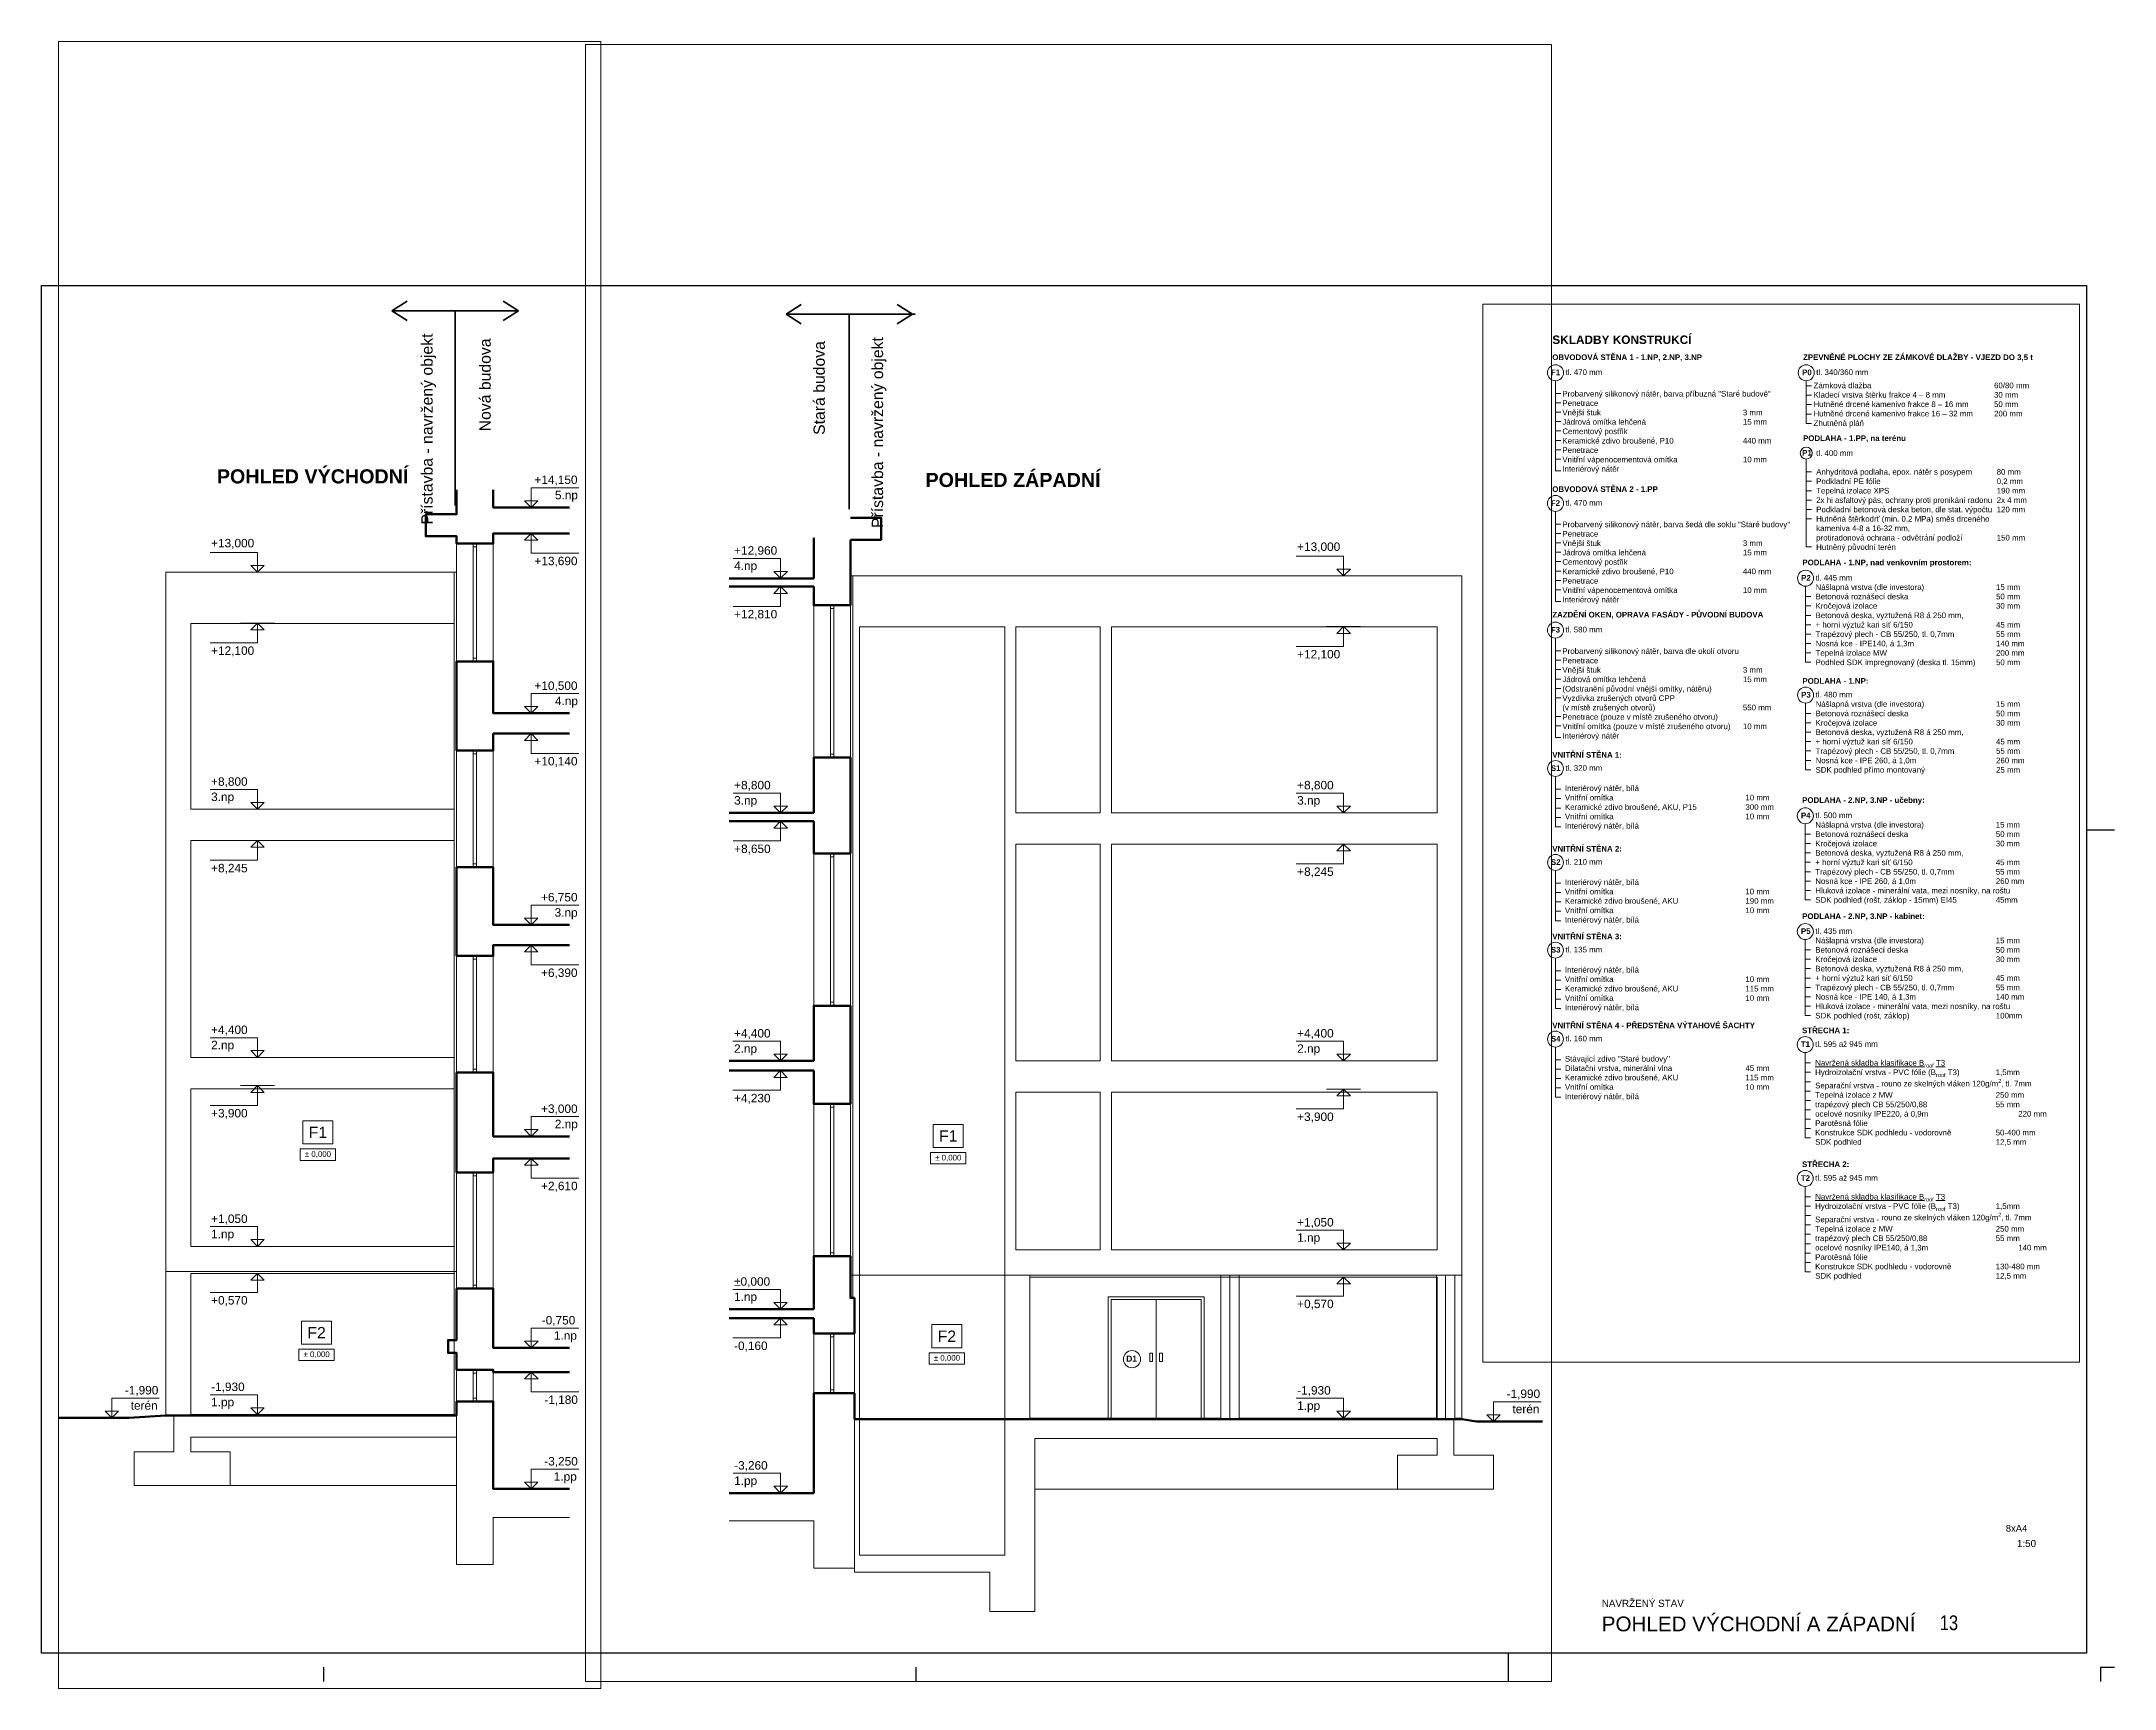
# Paper-space layout '13_pohled_VZ' of a CAD drawing. Header units: millimetres. Extents: x 2 to 737, y -11 to 573.
# The model-space entities are those that its viewports show. They can reach past a viewport. Long polylines and large blocks are cut down to what shows.
import ezdxf

# ---------------------------------------------------------------- set-up
doc = ezdxf.new("R2010")
doc.units = ezdxf.units.MM
doc.header["$LTSCALE"] = 400
for name, pattern in [('DASHDOT', [1, 0.5, -0.25, 0, -0.25]), ('DASHED', [0.75, 0.5, -0.25]), ('ČÁRKOVANÁ', [0.75, 0.5, -0.25])]:
    doc.linetypes.add(name, pattern=pattern)
for name, color, linetype, lineweight in [('_Razitko', 7, 'Continuous', 9), ('RG_koty_hloubkové', 5, 'Continuous', 9), ('RG_Koty_vyskove', 7, 'Continuous', 5), ('RG_okna', 3, 'Continuous', 9), ('RG_pohled', 200, 'Continuous', 9), ('RG_popis okna', 131, 'Continuous', 9), ('RG_popisy', 11, 'Continuous', 9), ('RG_rozhraní mater', 51, 'Continuous', 9), ('RG_skladby konstrukcí', 5, 'Continuous', 9), ('RG_velmi tlustá', 5, 'Continuous', 70), ('RG_zdivo stavajici', 30, 'Continuous', 50), ('RG_čerch 1', 6, 'DASHDOT', 9), ('RG_čárkovaně', 40, 'DASHED', 9)]:
    doc.layers.add(name, color=color, linetype=linetype, lineweight=lineweight)
doc.layers.add('RG_Rámeček', color=5, linetype='Continuous')
doc.styles.add('ARIAL', font='Arial.ttf')
doc.styles.add('Arial 100', font='Arial.ttf', dxfattribs={"height": 100})
doc.styles.add('Arial 200', font='Arial.ttf', dxfattribs={"height": 200})
doc.styles.add('Arial 250', font='Arial Bold.ttf', dxfattribs={"height": 250})
doc.styles.add('Arial 350', font='Arial Bold.ttf', dxfattribs={"height": 350})

psp = doc.layouts.new('13_pohled_VZ')

# ---------------------------------------------------------------- texts
at = {"lineweight": 50, "ltscale": 600, "style": 'ARIAL', "width": 0.8}
psp.add_text('13', height=5.231, dxfattribs=at).set_placement((675.26, 9.45))
at = {"layer": '_Razitko', "lineweight": 50, "ltscale": 300, "style": 'ARIAL'}
psp.add_text('1:50', height=2.5, dxfattribs=at).set_placement((702.62, 38.93, 29.49))
at = {"layer": '_Razitko', "lineweight": 50, "ltscale": 600, "style": 'ARIAL'}
for s, height, p in [('NAVRŽENÝ STAV', 2.5, (555.42, 17.69, 29.49)), ('POHLED VÝCHODNÍ A ZÁPADNÍ', 5.2313, (555.42, 9.03, 29.49))]:
    psp.add_text(s, height=height, dxfattribs=at).set_placement(p)

msp = doc.modelspace()

# ---------------------------------------------------------------- texts
at = {"layer": 'RG_koty_hloubkové', "char_height": 100, "width": 625, "attachment_point": 5, "style": 'Arial 200'}
for insert in [(224752.9, -695765.7), (253431.7, -695765.7), (224729.3, -699315.7), (253408.1, -699315.7)]:
    msp.add_mtext('%%P 0,000', dxfattribs=dict(at, insert=insert))
at = {"layer": 'RG_Koty_vyskove', "transparency": 33554687, "style": 'ARIAL'}
for s, p in [('+14,150', (257270.6, -683877.7)), ('5.np', (257633.4, -684148.1)), ('+12,960', (220957.8, -685067.7)), ('+13,000', (230938.4, -685000.6)), ('+13,000', (251538.9, -685000.6)), ('4.np', (220957.8, -685338.1)), ('+13,690', (257270.6, -685316.8)), ('+12,810', (220957.8, -686196.8)), ('+12,100', (230938.4, -686906.8)), ('+12,100', (251538.9, -686906.8)), ('+10,500', (257270.6, -687527.7)), ('4.np', (257633.4, -687798.1)), ('+10,140', (257270.6, -688866.8)), ('3.np', (220957.8, -689498.1)), ('+8,800', (220957.8, -689227.7)), ('3.np', (230938.4, -689498.1)), ('+8,800', (230938.4, -689227.7)), ('3.np', (251538.9, -689498.1)), ('+8,800', (251538.9, -689227.7)), ('+8,650', (220957.8, -690356.8)), ('+8,245', (230938.4, -690761.8)), ('+8,245', (251538.9, -690761.8)), ('+6,750', (257387.1, -691277.7)), ('3.np', (257627.3, -691548.1)), ('+6,390', (257387.1, -692616.8)), ('+4,400', (220956.2, -693627.7)), ('2.np', (220956.2, -693898.1)), ('+4,400', (230938.4, -693627.7)), ('2.np', (230938.4, -693898.1)), ('+4,400', (251538.9, -693627.7)), ('2.np', (251538.9, -693898.1)), ('+4,230', (220956.2, -694776.8)), ('+3,000', (257388.7, -695027.7)), ('+3,900', (230938.4, -695106.8)), ('+3,900', (251538.9, -695106.8)), ('2.np', (257631.5, -695298.1)), ('+2,610', (257388.7, -696396.8)), ('+1,050', (230938.4, -696977.7)), ('1.np', (230938.4, -697248.1)), ('+1,050', (251538.9, -696977.7)), ('1.np', (251538.9, -697248.1)), ('%%P0,000', (220956.2, -698027.7)), ('1.np', (220956.2, -698298.1)), ('+0,570', (230938.4, -698424.2)), ('+0,570', (251538.9, -698424.2)), ('-0,750', (257399.8, -698777.7)), ('1.np', (257614.8, -699048.1)), ('-0,160', (220956.2, -699166.8)), ('-1,930', (230938.4, -699957.7)), ('1.pp', (230938.4, -700228.1)), ('-1,990', (234650.9, -700018.2)), ('-1,990', (250009, -700018.2)), ('-1,930', (251538.9, -699957.7)), ('1.pp', (251538.9, -700228.1)), ('-1,180', (257446.3, -700186.8)), ('terén', (234755, -700288.6)), ('terén', (250113.1, -700288.6)), ('-3,260', (220957.8, -701287.7)), ('-3,250', (257444.7, -701277.7)), ('1.pp', (220957.8, -701558.1)), ('1.pp', (257613.3, -701548.1))]:
    msp.add_text(s, height=150, dxfattribs=at).set_placement(p)
at = {"layer": 'RG_popis okna', "insert": (228003, -699321), "char_height": 107.4, "width": 314.064, "attachment_point": 5, "style": 'Arial 250'}
msp.add_mtext('D1', dxfattribs=at)
at = {"layer": 'RG_popisy', "width": 5745.023, "attachment_point": 7, "style": 'Arial 350'}
for s, insert, char_height in [('SKLADBY KONSTRUKCÍ', (195612.1, -674701.6), 150), ('OBVODOVÁ STĚNA 1 - 1.NP, 2.NP, 3.NP ', (195612.1, -675007.6), 100), ('ZPEVNĚNÉ PLOCHY ZE ZÁMKOVÉ DLAŽBY - VJEZD DO 3,5 t', (200057, -675007.6), 100), ('\\pxt20;PODLAHA - 1.PP, na terénu', (200057, -676443.2), 100), ('OBVODOVÁ STĚNA 2 - 1.PP ', (195612.1, -677324.2), 100), ('PODLAHA - 1.NP, nad venkovním prostorem:', (200045.4, -678653), 100), ('ZAZDĚNÍ OKEN, OPRAVA FASÁDY - PŮVODNÍ BUDOVA ', (195612.1, -679571.2), 100), ('PODLAHA - 1.NP:', (200045.4, -680725.4), 100), ('\\pxt12;VNITŘNÍ STĚNA 1:', (195612.1, -682035.5), 100), ('PODLAHA - 2.NP, 3.NP - učebny:', (200041, -682865.4), 100), ('\\pxt12;VNITŘNÍ STĚNA 2:', (195612.1, -683700.3), 100), ('PODLAHA - 2.NP, 3.NP - kabinet:', (200041, -684916.7), 100), ('\\pxt12;VNITŘNÍ STĚNA 3:', (195612.1, -685255.2), 100), ('\\pxt12;VNITŘNÍ STĚNA 4 - PŘEDSTĚNA VÝTAHOVÉ ŠACHTY', (195612.1, -686832), 100), ('\\pxt20;STŘECHA 1:  ', (200039, -686920.2), 100), ('\\pxt20;STŘECHA 2:  ', (200039, -689293.4), 100)]:
    msp.add_mtext(s, dxfattribs=dict(at, insert=insert, char_height=char_height))
at = {"layer": 'RG_popisy', "char_height": 200, "rotation": 90, "style": 'Arial 250'}
for s, insert, attachment_point in [('\\pi-250;{\\fArial|b0|i0|c238|p34;Stará budova}', (222364.9, -682693.6), 1), ('\\pxi-1.25;{\\fArial|b0|i0|c238|p34;Přístavba - navržený objekt}', (223397.8, -684345.6), 1), ('\\pxi-1.25;{\\fArial|b0|i0|c238|p34;Přístavba - navržený objekt}', (255265.5, -684345.6), 1), ('\\pxi-1.25;{\\fArial|b0|i0|c238|p34;Nová budova}', (256497.9, -682693.6), 7)]:
    msp.add_mtext(s, dxfattribs=dict(at, insert=insert, attachment_point=attachment_point))
at = {"layer": 'RG_popisy', "char_height": 250, "width": 5354.618, "attachment_point": 7, "rotation": 0, "style": 'Arial 350'}
for s, insert in [('POHLED ZÁPADNÍ', (224349.5, -683870.8)), ('POHLED VÝCHODNÍ', (251640.2, -683870.8))]:
    msp.add_mtext(s, dxfattribs=dict(at, insert=insert))
at = {"layer": 'RG_skladby konstrukcí', "style": 'Arial 250'}
for s, p in [('F1', (195586.6, -675252.9)), ('P0', (200040.9, -675252.9)), ('P1', (200040.9, -676678.3)), ('F2', (195586.6, -677569.4)), ('P2', (200023.8, -678895.5)), ('F3', (195586.6, -679816.4)), ('P3', (200023.8, -680967.9)), ('S1', (195587.2, -682269.8)), ('P4', (200019.4, -683107.9)), ('S2', (195587.2, -683934.6)), ('P5', (200019.4, -685159.2)), ('S3', (195587.2, -685489.5)), ('S4', (195587.2, -687066.4)), ('T1', (200017.3, -687162.7)), ('T2', (200017.3, -689535.9))]:
    msp.add_text(s, height=100, dxfattribs=at).set_placement(p)
at = {"layer": 'RG_skladby konstrukcí'}
for s, insert, char_height, width, attachment_point, style in [('tl. 470 mm', (195845.6, -675149.8), 100, 2148.338, 1, 'Arial 100'), ('Zámková dlažba^I^I^I^I^I^I60/80 mm\\PKladecí vrstva štěrku frakce 4 – 8 mm^I^I^I30 mm\\PHutněné drcené kamenivo frakce 8 – 16 mm^I^I50 mm\\PHutněné drcené kamenivo frakce 16 – 32 mm^I200 mm\\PZhutněná pláň ', (200243.4, -675384.3), 100, 9873.045, 1, 'Arial 100'), ('tl. 340/360 mm', (200290.5, -675149.8), 100, 2148.338, 1, 'Arial 100'), ('Probarvený silikonový nátěr, barva příbuzná "Staré budově"^I^I\\PPenetrace\\PVnější štuk^I^I^I^I^I^I^I3 mm\\PJádrová omítka lehčená^I^I^I^I^I15 mm^I\\PCementový postřik^I^I^I\\PKeramické zdivo broušené, P10^I^I^I^I440 mm\\PPenetrace\\PVnitřní vápenocementová omítka^I^I^I10 mm\\PInteriérový nátěr\\P^I^I^I^I^I', (195790.5, -675531.2), 100, 4936.523, 1, 'Arial 100'), ('tl. 400 mm\\P\\PAnhydritová podlaha, epox. nátěr s posypem^I^I80 mm\\PPodkladní PE fólie^I^I^I^I^I^I0,2 mm\\PTepelná izolace XPS^I^I^I^I^I190 mm\\P{\\C1;2x hi asfaltový pás, ochrany proti pronikání radonu ^I2x 4 mm\\P}Podkladní betonová deska beton, dle stat. výpočtu{\\C1;^I120 mm}\\PHutněná štěrkodrť {\\C1;(min. 0,2 MPa)} směs drceného\\Pkameniva 4-8 a 16-32 mm,\\Pprotiradonová ochrana - odvětrání podloží^I^I150 mm\\PHutněný původní terén', (200290.1, -676583.6), 100, 9873.045, 1, 'Arial 100'), ('tl. 470 mm', (195845.6, -677466.3), 100, 2148.338, 1, 'Arial 100'), ('Probarvený silikonový nátěr, barva šedá dle soklu "Staré budovy"^I^I\\PPenetrace\\PVnější štuk^I^I^I^I^I^I^I3 mm\\PJádrová omítka lehčená^I^I^I^I^I15 mm^I\\PCementový postřik^I^I^I\\PKeramické zdivo broušené, P10^I^I^I^I440 mm\\PPenetrace\\PVnitřní vápenocementová omítka^I^I^I10 mm\\PInteriérový nátěr\\P^I^I^I^I^I', (195790.5, -677847.7), 100, 4936.523, 1, 'Arial 100'), ('tl. 445 mm\\PNášlapná vrstva (dle investora)^I^I^I^I15 mm\\PBetonová roznášecí deska^I^I^I^I50 mm^I\\PKročejová izolace^I^I^I^I^I^I30 mm\\PBetonová deska, vyztužená R8 á 250 mm,\\P+ horní výztuž kari síť 6/150^I^I^I^I45 mm^I\\PTrapézový plech - CB 55/250, tl. 0,7mm^I^I55 mm\\PNosná kce - IPE140, á 1,3m^I^I^I^I140 mm\\P{\\C1;Tepelná izolace MW ^I^I^I^I^I200 mm\\PPodhled SDK impregnovaný (deska tl. 15mm)^I50 mm}\\P^I\\P^I^I^I^I^I^I', (200278.5, -678793.4), 100, 9873.045, 1, 'Arial 100'), ('tl. 580 mm', (195845.6, -679713.3), 100, 2148.338, 1, 'Arial 100'), ('Probarvený silikonový nátěr, barva dle okolí otvoru^I^I\\PPenetrace\\PVnější štuk^I^I^I^I^I^I^I3 mm\\PJádrová omítka lehčená^I^I^I^I^I15 mm\\P(Odstranění původní vnější omítky, nátěru)^I^I\\PVyzdívka zrušených otvorů CPP\\P(v místě zrušených otvorů)^I^I^I^I550 mm\\PPenetrace (pouze v místě zrušeného otvoru)\\PVnitřní omítka (pouze v místě zrušeného otvoru)^I10 mm\\PInteriérový nátěr\\P^I^I^I^I^I', (195790.5, -680094.7), 100, 4936.523, 1, 'Arial 100'), ('tl. 480 mm\\PNášlapná vrstva (dle investora)^I^I^I^I15 mm\\PBetonová roznášecí deska^I^I^I^I50 mm^I\\PKročejová izolace^I^I^I^I^I^I30 mm\\PBetonová deska, vyztužená R8 á 250 mm,\\P+ horní výztuž kari síť 6/150^I^I^I^I45 mm^I\\PTrapézový plech - CB 55/250, tl. 0,7mm^I^I55 mm\\PNosná kce - IPE 260, á 1,0m^I^I^I^I260 mm\\PSDK podhled přímo montovaný^I^I^I^I25 mm\\P\\P^I\\P^I^I^I^I^I^I', (200278.5, -680865.8), 100, 9873.045, 1, 'Arial 100'), ('tl. 320 mm', (195845.6, -682166.7), 100, 2148.338, 1, 'Arial 100'), ('{\\fArial|b1|i0|c238|p34;\\P}Interiérový nátěr, bílá\\PVnitřní omítka^I^I^I^I^I^I10 mm\\PKeramické zdivo broušené, AKU, P15^I^I^I300 mm\\PVnitřní omítka^I^I^I^I^I^I10 mm\\PInteriérový nátěr, bílá', (195835.4, -682358.5), 100, 9873.045, 1, 'Arial 100'), ('tl. 500 mm\\PNášlapná vrstva (dle investora)^I^I^I^I15 mm\\PBetonová roznášecí deska^I^I^I^I50 mm^I\\PKročejová izolace^I^I^I^I^I^I30 mm\\PBetonová deska, vyztužená R8 á 250 mm,\\P+ horní výztuž kari síť 6/150^I^I^I^I45 mm^I\\PTrapézový plech - CB 55/250, tl. 0,7mm^I^I55 mm\\PNosná kce - IPE 260, á 1,0m^I^I^I^I260 mm\\P{\\C1;Hluková izolace - minerální vata, mezi nosníky, na roštu}\\PSDK podhled (rošt, záklop - 15mm) EI45^I^I45mm\\P^I\\P^I^I^I^I^I^I', (200274.1, -683005.8), 100, 9873.045, 1, 'Arial 100'), ('tl. 210 mm', (195845.6, -683831.6), 100, 2148.338, 1, 'Arial 100'), ('{\\fArial|b1|i0|c238|p34;\\P}Interiérový nátěr, bílá\\PVnitřní omítka^I^I^I^I^I^I10 mm\\PKeramické zdivo broušené, AKU^I^I^I190 mm\\PVnitřní omítka^I^I^I^I^I^I10 mm\\PInteriérový nátěr, bílá', (195835.4, -684023.4), 100, 9873.045, 1, 'Arial 100'), ('tl. 135 mm', (195845.6, -685386.5), 100, 2148.338, 1, 'Arial 100'), ('tl. 435 mm\\PNášlapná vrstva (dle investora)^I^I^I^I15 mm\\PBetonová roznášecí deska^I^I^I^I50 mm^I\\PKročejová izolace^I^I^I^I^I^I30 mm\\PBetonová deska, vyztužená R8 á 250 mm,\\P+ horní výztuž kari síť 6/150^I^I^I^I45 mm^I\\PTrapézový plech - CB 55/250, tl. 0,7mm^I^I55 mm\\PNosná kce - IPE 140, á 1,3m^I^I^I^I140 mm\\P{\\C1;Hluková izolace - minerální vata, mezi nosníky, na roštu}\\PSDK podhled (rošt, záklop)^I^I^I^I100mm\\P^I\\P^I^I^I^I^I^I', (200274.1, -685057.1), 100, 9873.045, 1, 'Arial 100'), ('{\\fArial|b1|i0|c238|p34;\\P}Interiérový nátěr, bílá\\PVnitřní omítka^I^I^I^I^I^I10 mm\\PKeramické zdivo broušené, AKU^I^I^I115 mm\\PVnitřní omítka^I^I^I^I^I^I10 mm\\PInteriérový nátěr, bílá', (195835.4, -685578.3), 100, 9873.045, 1, 'Arial 100'), ('tl. 160 mm', (195845.6, -686963.3), 100, 2148.338, 1, 'Arial 100'), ('tl. 595 až 945 mm\\P\\P{\\A1;\\LNavržená skladba klasifikace B\\H0.7x;\\S^ roof;\\H1.42857x; T3\\P\\lHydroizolační vrstva - PVC fólie (B\\H0.7x;\\S^ roof;\\H1.42857x; T3)^I^I1,5mm\\P}Separační vrstva - {\\A1;rouno ze skelných vláken 120g/m\\H0.7x;\\S2^ ;\\H1.42857x;, tl. 7mm}\\PTepelná izolace z MW^I^I^I^I^I250 mm\\Ptrapézový plech CB 55/250/0,88^I^I^I^I55 mm\\Pocelové nosníky IPE220, á 0,9m^I^I^I^I220 mm\\PParotěsná fólie\\PKonstrukce SDK podhledu - vodorovně^I^I50-400 mm\\PSDK podhled^I^I^I^I^I^I12,5 mm', (200272.1, -687060.6), 100, 9873.045, 1, 'Arial 100'), ('{\\fArial|b1|i0|c238|p34;\\P}Stávající zdivo "Staré budovy"\\PDilatační vrstva, minerální vlna^I^I^I^I45 mm\\PKeramické zdivo broušené, AKU^I^I^I115 mm\\PVnitřní omítka^I^I^I^I^I^I10 mm\\PInteriérový nátěr, bílá', (195835.4, -687155.1), 100, 9873.045, 1, 'Arial 100'), ('tl. 595 až 945 mm\\P\\P{\\A1;\\LNavržená skladba klasifikace B\\H0.7x;\\S^ roof;\\H1.42857x; T3\\P\\lHydroizolační vrstva - PVC fólie (B\\H0.7x;\\S^ roof;\\H1.42857x; T3)^I^I1,5mm\\P}Separační vrstva - {\\A1;rouno ze skelných vláken 120g/m\\H0.7x;\\S2^ ;\\H1.42857x;, tl. 7mm\\A0;\\P}Tepelná izolace z MW^I^I^I^I^I250 mm\\Ptrapézový plech CB 55/250/0,88^I^I^I^I55 mm\\Pocelové nosníky IPE140, á 1,3m^I^I^I^I140 mm\\PParotěsná fólie\\PKonstrukce SDK podhledu - vodorovně^I^I130-480 mm\\PSDK podhled^I^I^I^I^I^I12,5 mm', (200272.1, -689433.8), 100, 9873.045, 1, 'Arial 100'), ('F1', (224752.5, -695372.6), 200, 530, 5, 'Arial 200'), ('F1', (253431.3, -695372.6), 200, 530, 5, 'Arial 200'), ('F2', (224728.9, -698922.6), 200, 530, 5, 'Arial 200'), ('F2', (253407.7, -698922.6), 200, 530, 5, 'Arial 200')]:
    msp.add_mtext(s, dxfattribs=dict(at, insert=insert, char_height=char_height, width=width, attachment_point=attachment_point, style=style))

# ---------------------------------------------------------------- blocks, each defined once
blk = doc.blocks.new('*U532')
for points in [[(-5, 297), (0, 297)], [(0, 297), (5, 297)], [(-630, 0), (-630, -5)], [(-420, 0), (-420, -5)], [(-210, 5), (-210, 0)], [(-210, 0), (-210, -5)], [(0, 0), (0, -5)], [(0, 0), (5, 0)]]:
    blk.add_lwpolyline(points)
at = {"layer": 'RG_Rámeček'}
blk.add_lwpolyline([(-5, 5), (-730, 5), (-730, 490), (-5, 490)], close=True, dxfattribs=at)
at = {"layer": '_Razitko', "style": 'ARIAL'}
blk.add_attdef('FORMAT_RG', (-33.55, 48.1), '', height=2.4, dxfattribs=at)

# ---------------------------------------------------------------- linework, layer by layer
at = {"layer": 'RG_koty_hloubkové'}
for points in [[(224440.4, -695664.4), (225065.4, -695664.4), (225065.4, -695868.2), (224440.4, -695868.2)], [(253119.2, -695664.4), (253744.2, -695664.4), (253744.2, -695868.2), (253119.2, -695868.2)], [(224416.8, -699214.4), (225041.8, -699214.4), (225041.8, -699418.2), (224416.8, -699418.2)], [(253095.6, -699214.4), (253720.6, -699214.4), (253720.6, -699418.2), (253095.6, -699418.2)]]:
    msp.add_lwpolyline(points, close=True, dxfattribs=at)
at = {"layer": 'RG_Koty_vyskove', "transparency": 33554687}
for p, q in [((257213.1, -684173.1, 0), (257093.1, -684173.1, 0)), ((257093.1, -684173.1, 0), (257213.2, -684293.2)), ((257333.1, -684173.1, 0), (257213.1, -684173.1, 0)), ((257213.2, -683943.2), (257213.2, -684293.2)), ((257213.2, -684293.2), (257333.1, -684173.1, 0)), ((256913.2, -684293.2), (257513.2, -684293.2)), ((256913.2, -684753.2), (257513.2, -684753.2)), ((257093.1, -684873.3, 0), (257213.2, -684753.2)), ((257213.1, -684873.3, 0), (257093.1, -684873.3, 0)), ((257333.1, -684873.3, 0), (257213.1, -684873.3, 0)), ((257213.2, -685103.2), (257213.2, -684753.2)), ((257213.2, -684753.2), (257333.1, -684873.3, 0)), ((221780.1, -685483.2), (221660.3, -685363.1, 0)), ((221660.3, -685363.1, 0), (221780.3, -685363.1, 0)), ((221780.1, -685133.2), (221780.1, -685483.2)), ((221900.3, -685363.1, 0), (221780.1, -685483.2)), ((221780.3, -685363.1, 0), (221900.3, -685363.1, 0)), ((231760.7, -685443.2), (231640.8, -685323.1, 0)), ((231640.8, -685323.1, 0), (231760.8, -685323.1, 0)), ((231760.7, -685093.2), (231760.7, -685443.2)), ((231880.8, -685323.1, 0), (231760.7, -685443.2)), ((231760.8, -685323.1, 0), (231880.8, -685323.1, 0)), ((252361.2, -685443.2), (252241.3, -685323.1, 0)), ((252241.3, -685323.1, 0), (252361.3, -685323.1, 0)), ((252361.2, -685093.2), (252361.2, -685443.2)), ((252481.3, -685323.1, 0), (252361.2, -685443.2)), ((252361.3, -685323.1, 0), (252481.3, -685323.1, 0)), ((221780.1, -685633.2), (221660.3, -685753.3, 0)), ((221660.3, -685753.3, 0), (221780.3, -685753.3, 0)), ((221780.1, -685983.2), (221780.1, -685633.2)), ((221900.3, -685753.3, 0), (221780.1, -685633.2)), ((221780.3, -685753.3, 0), (221900.3, -685753.3, 0)), ((231760.7, -686343.2), (231640.8, -686463.3, 0)), ((231640.8, -686463.3, 0), (231760.8, -686463.3, 0)), ((231760.7, -686693.2), (231760.7, -686343.2)), ((231880.8, -686463.3, 0), (231760.7, -686343.2)), ((231760.8, -686463.3, 0), (231880.8, -686463.3, 0)), ((252361.2, -686343.2), (252241.3, -686463.3, 0)), ((252241.3, -686463.3, 0), (252361.3, -686463.3, 0)), ((252361.2, -686693.2), (252361.2, -686343.2)), ((252481.3, -686463.3, 0), (252361.2, -686343.2)), ((252361.3, -686463.3, 0), (252481.3, -686463.3, 0)), ((256913.2, -687943.2), (257513.2, -687943.2)), ((257213.1, -687823.1, 0), (257093.1, -687823.1, 0)), ((257093.1, -687823.1, 0), (257213.2, -687943.2)), ((257333.1, -687823.1, 0), (257213.1, -687823.1, 0)), ((257213.2, -687593.2), (257213.2, -687943.2)), ((257213.2, -687943.2), (257333.1, -687823.1, 0)), ((256913.2, -688303.2), (257513.2, -688303.2)), ((257093.1, -688423.3, 0), (257213.2, -688303.2)), ((257213.2, -688653.2), (257213.2, -688303.2)), ((257213.2, -688303.2), (257333.1, -688423.3, 0)), ((257213.1, -688423.3, 0), (257093.1, -688423.3, 0)), ((257333.1, -688423.3, 0), (257213.1, -688423.3, 0)), ((221780.1, -689293.2), (221780.1, -689643.2)), ((231760.7, -689293.2), (231760.7, -689643.2)), ((252361.2, -689293.2), (252361.2, -689643.2)), ((221780.1, -689643.2), (221660.3, -689523.1, 0)), ((221660.3, -689523.1, 0), (221780.3, -689523.1, 0)), ((221780.1, -689793.2), (221660.3, -689913.3, 0)), ((221900.3, -689523.1, 0), (221780.1, -689643.2)), ((221780.1, -690143.2), (221780.1, -689793.2)), ((221900.3, -689913.3, 0), (221780.1, -689793.2)), ((221780.3, -689523.1, 0), (221900.3, -689523.1, 0)), ((231760.7, -689643.2), (231640.8, -689523.1, 0)), ((231640.8, -689523.1, 0), (231760.8, -689523.1, 0)), ((231880.8, -689523.1, 0), (231760.7, -689643.2)), ((231760.8, -689523.1, 0), (231880.8, -689523.1, 0)), ((252361.2, -689643.2), (252241.3, -689523.1, 0)), ((252241.3, -689523.1, 0), (252361.3, -689523.1, 0)), ((252481.3, -689523.1, 0), (252361.2, -689643.2)), ((252361.3, -689523.1, 0), (252481.3, -689523.1, 0)), ((221660.3, -689913.3, 0), (221780.3, -689913.3, 0)), ((221780.3, -689913.3, 0), (221900.3, -689913.3, 0)), ((231760.7, -690198.2), (231640.8, -690318.3, 0)), ((231640.8, -690318.3, 0), (231760.8, -690318.3, 0)), ((231760.7, -690548.2), (231760.7, -690198.2)), ((231880.8, -690318.3, 0), (231760.7, -690198.2)), ((231760.8, -690318.3, 0), (231880.8, -690318.3, 0)), ((252361.2, -690198.2), (252241.3, -690318.3, 0)), ((252241.3, -690318.3, 0), (252361.3, -690318.3, 0)), ((252361.2, -690548.2), (252361.2, -690198.2)), ((252481.3, -690318.3, 0), (252361.2, -690198.2)), ((252361.3, -690318.3, 0), (252481.3, -690318.3, 0)), ((257213.1, -691573.1, 0), (257093.1, -691573.1, 0)), ((257093.1, -691573.1, 0), (257213.2, -691693.2)), ((257333.1, -691573.1, 0), (257213.1, -691573.1, 0)), ((257213.2, -691343.2), (257213.2, -691693.2)), ((257213.2, -691693.2), (257333.1, -691573.1, 0)), ((256913.2, -691693.2), (257513.2, -691693.2)), ((256913.2, -692053.2), (257513.2, -692053.2)), ((257093.1, -692173.3, 0), (257213.2, -692053.2)), ((257213.1, -692173.3, 0), (257093.1, -692173.3, 0)), ((257333.1, -692173.3, 0), (257213.1, -692173.3, 0)), ((257213.2, -692403.2), (257213.2, -692053.2)), ((257213.2, -692053.2), (257333.1, -692173.3, 0)), ((221778.5, -693693.2), (221778.5, -694043.2)), ((231760.7, -693693.2), (231760.7, -694043.2)), ((252361.2, -693693.2), (252361.2, -694043.2)), ((221778.5, -694043.2), (221658.7, -693923.1, 0)), ((221658.7, -693923.1, 0), (221778.7, -693923.1, 0)), ((221898.7, -693923.1, 0), (221778.5, -694043.2)), ((221778.7, -693923.1, 0), (221898.7, -693923.1, 0)), ((231760.7, -694043.2), (231640.8, -693923.1, 0)), ((231640.8, -693923.1, 0), (231760.8, -693923.1, 0)), ((231880.8, -693923.1, 0), (231760.7, -694043.2)), ((231760.8, -693923.1, 0), (231880.8, -693923.1, 0)), ((252361.2, -694043.2), (252241.3, -693923.1, 0)), ((252241.3, -693923.1, 0), (252361.3, -693923.1, 0)), ((252481.3, -693923.1, 0), (252361.2, -694043.2)), ((252361.3, -693923.1, 0), (252481.3, -693923.1, 0)), ((221778.5, -694213.2), (221658.7, -694333.3, 0)), ((221658.7, -694333.3, 0), (221778.7, -694333.3, 0)), ((221778.5, -694563.2), (221778.5, -694213.2)), ((221898.7, -694333.3, 0), (221778.5, -694213.2)), ((221778.7, -694333.3, 0), (221898.7, -694333.3, 0)), ((231760.7, -694543.2), (231640.8, -694663.3, 0)), ((231760.7, -694893.2), (231760.7, -694543.2)), ((231880.8, -694663.3, 0), (231760.7, -694543.2)), ((252361.2, -694543.2), (252241.3, -694663.3, 0)), ((252361.2, -694893.2), (252361.2, -694543.2)), ((252481.3, -694663.3, 0), (252361.2, -694543.2)), ((231640.8, -694663.3, 0), (231760.8, -694663.3, 0)), ((231760.8, -694663.3, 0), (231880.8, -694663.3, 0)), ((252241.3, -694663.3, 0), (252361.3, -694663.3, 0)), ((252361.3, -694663.3, 0), (252481.3, -694663.3, 0)), ((257214.8, -695093.2), (257214.8, -695443.2)), ((256914.8, -695443.2), (257514.8, -695443.2)), ((257214.7, -695323.1, 0), (257094.7, -695323.1, 0)), ((257094.7, -695323.1, 0), (257214.8, -695443.2)), ((257334.7, -695323.1, 0), (257214.7, -695323.1, 0)), ((257214.8, -695443.2), (257334.7, -695323.1, 0)), ((256914.8, -695833.2), (257514.8, -695833.2)), ((257094.7, -695953.3, 0), (257214.8, -695833.2)), ((257214.7, -695953.3, 0), (257094.7, -695953.3, 0)), ((257334.7, -695953.3, 0), (257214.7, -695953.3, 0)), ((257214.8, -696183.2), (257214.8, -695833.2)), ((257214.8, -695833.2), (257334.7, -695953.3, 0)), ((231760.7, -697043.2), (231760.7, -697393.2)), ((252361.2, -697043.2), (252361.2, -697393.2)), ((231760.7, -697393.2), (231640.8, -697273.1, 0)), ((231640.8, -697273.1, 0), (231760.8, -697273.1, 0)), ((231880.8, -697273.1, 0), (231760.7, -697393.2)), ((231760.8, -697273.1, 0), (231880.8, -697273.1, 0)), ((252361.2, -697393.2), (252241.3, -697273.1, 0)), ((252241.3, -697273.1, 0), (252361.3, -697273.1, 0)), ((252481.3, -697273.1, 0), (252361.2, -697393.2)), ((252361.3, -697273.1, 0), (252481.3, -697273.1, 0)), ((231760.7, -697873.2), (231640.8, -697993.3, 0)), ((231760.7, -698210.7), (231760.7, -697873.2)), ((231880.8, -697993.3, 0), (231760.7, -697873.2)), ((252361.2, -697873.2), (252241.3, -697993.3, 0)), ((252361.2, -698210.7), (252361.2, -697873.2)), ((252481.3, -697993.3, 0), (252361.2, -697873.2)), ((221778.5, -698093.2), (221778.5, -698443.2)), ((231640.8, -697993.3, 0), (231760.8, -697993.3, 0)), ((231760.8, -697993.3, 0), (231880.8, -697993.3, 0)), ((252241.3, -697993.3, 0), (252361.3, -697993.3, 0)), ((252361.3, -697993.3, 0), (252481.3, -697993.3, 0)), ((221778.5, -698443.2), (221658.7, -698323.1, 0)), ((221658.7, -698323.1, 0), (221778.7, -698323.1, 0)), ((221778.5, -698603.2), (221658.7, -698723.3, 0)), ((221898.7, -698323.1, 0), (221778.5, -698443.2)), ((221778.5, -698953.2), (221778.5, -698603.2)), ((221898.7, -698723.3, 0), (221778.5, -698603.2)), ((221778.7, -698323.1, 0), (221898.7, -698323.1, 0)), ((221658.7, -698723.3, 0), (221778.7, -698723.3, 0)), ((221778.7, -698723.3, 0), (221898.7, -698723.3, 0)), ((257214.8, -698843.2), (257214.8, -699193.2)), ((256914.8, -699193.2), (257514.8, -699193.2)), ((257214.7, -699073.1, 0), (257094.7, -699073.1, 0)), ((257094.7, -699073.1, 0), (257214.8, -699193.2)), ((257334.7, -699073.1, 0), (257214.7, -699073.1, 0)), ((257214.8, -699193.2), (257334.7, -699073.1, 0)), ((256914.8, -699623.2), (257514.8, -699623.2)), ((257094.7, -699743.3, 0), (257214.8, -699623.2)), ((257214.8, -699973.2), (257214.8, -699623.2)), ((257214.8, -699623.2), (257334.7, -699743.3, 0)), ((231760.7, -700023.2), (231760.7, -700373.2)), ((234419.4, -700083.7), (234419.4, -700433.7)), ((249777.5, -700083.7), (249777.5, -700433.7)), ((252361.2, -700023.2), (252361.2, -700373.2)), ((257214.7, -699743.3, 0), (257094.7, -699743.3, 0)), ((257334.7, -699743.3, 0), (257214.7, -699743.3, 0)), ((231760.7, -700373.2), (231640.8, -700253.1, 0)), ((231640.8, -700253.1, 0), (231760.8, -700253.1, 0)), ((231880.8, -700253.1, 0), (231760.7, -700373.2)), ((231760.8, -700253.1, 0), (231880.8, -700253.1, 0)), ((234299.3, -700313.6, 0), (234419.4, -700433.7)), ((234419.3, -700313.6, 0), (234299.3, -700313.6, 0)), ((234539.3, -700313.6, 0), (234419.3, -700313.6, 0)), ((234419.4, -700433.7), (234539.3, -700313.6, 0)), ((249657.4, -700313.6, 0), (249777.5, -700433.7)), ((249777.4, -700313.6, 0), (249657.4, -700313.6, 0)), ((249897.4, -700313.6, 0), (249777.4, -700313.6, 0)), ((249777.5, -700433.7), (249897.4, -700313.6, 0)), ((252361.2, -700373.2), (252241.3, -700253.1, 0)), ((252241.3, -700253.1, 0), (252361.3, -700253.1, 0)), ((252481.3, -700253.1, 0), (252361.2, -700373.2)), ((252361.3, -700253.1, 0), (252481.3, -700253.1, 0)), ((221780.1, -701353.2), (221780.1, -701703.2)), ((257213.2, -701343.2), (257213.2, -701693.2)), ((221780.1, -701703.2), (221660.3, -701583.1, 0)), ((221660.3, -701583.1, 0), (221780.3, -701583.1, 0)), ((221900.3, -701583.1, 0), (221780.1, -701703.2)), ((221780.3, -701583.1, 0), (221900.3, -701583.1, 0)), ((256913.2, -701693.2), (257513.2, -701693.2)), ((257213.1, -701573.1, 0), (257093.1, -701573.1, 0)), ((257093.1, -701573.1, 0), (257213.2, -701693.2)), ((257333.1, -701573.1, 0), (257213.1, -701573.1, 0)), ((257213.2, -701693.2), (257333.1, -701573.1, 0))]:
    msp.add_line(p, q, dxfattribs=at)
at = {"layer": 'RG_Koty_vyskove', "transparency": 33554687, "extrusion": (0, 0, -1)}
for p, q in [((258055.3, -683943.2), (257213.2, -683943.2)), ((220938, -685133.2), (221780.1, -685133.2)), ((230918.6, -685093.2), (231760.7, -685093.2)), ((251519, -685093.2), (252361.2, -685093.2)), ((258055.3, -685103.2), (257213.2, -685103.2)), ((220938, -685983.2), (221780.1, -685983.2)), ((230918.6, -686693.2), (231760.7, -686693.2)), ((251519, -686693.2), (252361.2, -686693.2)), ((258055.3, -687593.2), (257213.2, -687593.2)), ((258055.3, -688653.2), (257213.2, -688653.2)), ((220938, -689293.2), (221780.1, -689293.2)), ((230918.6, -689293.2), (231760.7, -689293.2)), ((251519, -689293.2), (252361.2, -689293.2)), ((220938, -690143.2), (221780.1, -690143.2)), ((230918.6, -690548.2), (231760.7, -690548.2)), ((251519, -690548.2), (252361.2, -690548.2)), ((258055.3, -691343.2), (257213.2, -691343.2)), ((258055.3, -692403.2), (257213.2, -692403.2)), ((220936.4, -693693.2), (221778.5, -693693.2)), ((230918.6, -693693.2), (231760.7, -693693.2)), ((251519, -693693.2), (252361.2, -693693.2)), ((220936.4, -694563.2), (221778.5, -694563.2)), ((230918.6, -694893.2), (231760.7, -694893.2)), ((251519, -694893.2), (252361.2, -694893.2)), ((258056.9, -695093.2), (257214.8, -695093.2)), ((258056.9, -696183.2), (257214.8, -696183.2)), ((230918.6, -697043.2), (231760.7, -697043.2)), ((251519, -697043.2), (252361.2, -697043.2)), ((220936.4, -698093.2), (221778.5, -698093.2)), ((230918.6, -698210.7), (231760.7, -698210.7)), ((251519, -698210.7), (252361.2, -698210.7)), ((220936.4, -698953.2), (221778.5, -698953.2)), ((258056.9, -698843.2), (257214.8, -698843.2)), ((230918.6, -700023.2), (231760.7, -700023.2)), ((235261.5, -700083.7), (234419.4, -700083.7)), ((250619.6, -700083.7), (249777.5, -700083.7)), ((251519, -700023.2), (252361.2, -700023.2)), ((258056.9, -699973.2), (257214.8, -699973.2)), ((220938, -701353.2), (221780.1, -701353.2)), ((258055.3, -701343.2), (257213.2, -701343.2))]:
    msp.add_line(p, q, dxfattribs=at)
at = {"layer": 'RG_Koty_vyskove', "transparency": 33554687}
for points in [[(222080.1, -685483.2), (221480.1, -685483.2)], [(222080.1, -685633.2), (221480.1, -685633.2)], [(232060.7, -685443.2), (231460.7, -685443.2)], [(252661.2, -685443.2), (252061.2, -685443.2)], [(232060.7, -686343.2), (231460.7, -686343.2)], [(252661.2, -686343.2), (252061.2, -686343.2)], [(222080.1, -689643.2), (221480.1, -689643.2)], [(222080.1, -689793.2), (221480.1, -689793.2)], [(232060.7, -689643.2), (231460.7, -689643.2)], [(252661.2, -689643.2), (252061.2, -689643.2)], [(232060.7, -690198.2), (231460.7, -690198.2)], [(252661.2, -690198.2), (252061.2, -690198.2)], [(222078.5, -694043.2), (221478.5, -694043.2)], [(232060.7, -694043.2), (231460.7, -694043.2)], [(252661.2, -694043.2), (252061.2, -694043.2)], [(222078.5, -694213.2), (221478.5, -694213.2)], [(232060.7, -694543.2), (231460.7, -694543.2)], [(252661.2, -694543.2), (252061.2, -694543.2)], [(232060.7, -697393.2), (231460.7, -697393.2)], [(252661.2, -697393.2), (252061.2, -697393.2)], [(232060.7, -697873.2), (231460.7, -697873.2)], [(252661.2, -697873.2), (252061.2, -697873.2)], [(222078.5, -698443.2), (221478.5, -698443.2)], [(222078.5, -698603.2), (221478.5, -698603.2)], [(232060.7, -700373.2), (231460.7, -700373.2)], [(234119.4, -700433.7), (234719.4, -700433.7)], [(249477.5, -700433.7), (250077.5, -700433.7)], [(252661.2, -700373.2), (252061.2, -700373.2)], [(222080.1, -701703.2), (221480.1, -701703.2)]]:
    msp.add_lwpolyline(points, dxfattribs=at)
at = {"layer": 'RG_okna'}
for points in [[(256184.5, -684933.2), (256184.5, -687023.2)], [(256184.5, -684993.2), (256244.5, -684993.2)], [(256244.5, -684933.2), (256244.5, -687023.2)], [(222663.3, -685963.2), (222663.3, -688663.2)], [(222663.3, -686023.2), (222723.3, -686023.2)], [(222723.3, -685963.2), (222723.3, -688663.2)], [(256184.5, -686963.2), (256244.5, -686963.2)], [(222663.3, -688603.2), (222723.3, -688603.2)], [(256184.5, -688603.2), (256184.5, -690671.1)], [(256184.5, -688663.2), (256244.5, -688663.2)], [(256244.5, -688603.2), (256244.5, -690671.1)], [(222663.3, -690363.2), (222663.3, -693063.2)], [(222663.3, -690423.2), (222723.3, -690423.2)], [(222723.3, -690363.2), (222723.3, -693063.2)], [(256184.5, -690611.1), (256244.5, -690611.1)], [(256184.5, -692243.2), (256184.5, -694313.2)], [(256184.5, -692303.2), (256244.5, -692303.2)], [(256244.5, -692243.2), (256244.5, -694313.2)], [(222663.3, -693003.2), (222723.3, -693003.2)], [(256184.5, -694253.2), (256244.5, -694253.2)], [(222663.3, -694803.2), (222663.3, -697503.2)], [(222663.3, -694863.2), (222723.3, -694863.2)], [(222723.3, -694803.2), (222723.3, -697503.2)], [(256184.5, -696080.7), (256184.5, -698140.7)], [(256184.5, -696140.7), (256244.5, -696140.7)], [(256244.5, -696080.7), (256244.5, -698140.7)], [(222663.3, -697443.2), (222723.3, -697443.2)], [(256184.5, -698080.7), (256244.5, -698080.7)], [(228438.3, -700373.2), (228438.3, -698273.2)], [(222663.3, -698873.2), (222663.3, -699933.2)], [(222663.3, -698933.2), (222723.3, -698933.2)], [(222723.3, -698873.2), (222723.3, -699933.2)], [(256184.5, -699583.2), (256184.5, -700143.2)], [(256184.5, -699643.2), (256244.5, -699643.2)], [(256244.5, -699583.2), (256244.5, -700143.2)], [(222663.3, -699873.2), (222723.3, -699873.2)], [(256184.5, -700083.2), (256244.5, -700083.2)]]:
    msp.add_lwpolyline(points, dxfattribs=at)
for points in [[(227588.3, -700373.2), (229288.3, -700373.2), (229288.3, -698223.2), (227588.3, -698223.2)], [(227638.3, -700373.2), (229238.3, -700373.2), (229238.3, -698273.2), (227638.3, -698273.2)], [(228376.1, -699223.2), (228326.1, -699223.2), (228326.1, -699373.2), (228376.1, -699373.2)], [(228500.5, -699223.2), (228550.5, -699223.2), (228550.5, -699373.2), (228500.5, -699373.2)]]:
    msp.add_lwpolyline(points, close=True, dxfattribs=at)
at = {"layer": 'RG_pohled'}
for points in [[(255889.5, -684933.2), (255889.5, -687023.2)], [(256539.5, -684933.2), (256539.5, -687023.2)], [(223018.3, -685443.2), (233858.3, -685443.2), (233858.3, -697838.2), (226198.3, -697838.2), (226198.3, -700393.2)], [(255889.5, -685443.2), (250736.7, -685443.2), (250736.7, -700393.2)], [(222368.3, -685963.2), (222368.3, -688663.2)], [(223018.3, -685963.2), (223018.3, -688663.2)], [(255889.5, -688603.2), (255889.5, -690671.1)], [(256539.5, -688603.2), (256539.5, -690671.1)], [(222368.3, -690363.2), (222368.3, -693063.2)], [(223018.3, -690363.2), (223018.3, -693063.2)], [(255889.5, -692243.2), (255889.5, -694313.2)], [(256539.5, -692243.2), (256539.5, -694313.2)], [(222368.3, -694803.2), (222368.3, -697503.2)], [(223018.3, -694803.2), (223018.3, -697503.2)], [(255889.5, -696080.7), (255889.5, -698140.7)], [(256539.5, -696080.7), (256539.5, -698140.7)], [(226198.3, -697838.2), (223018.3, -697838.2)], [(229585.3, -697838.2), (229585.3, -700393.2)], [(229909.3, -697838.2), (229909.3, -700393.2)], [(233406.3, -697838.2), (233406.3, -700393.2)], [(233730.3, -697838.2), (233730.3, -700393.2)], [(233858.3, -697838.2), (233858.3, -700393.2)], [(250736.7, -697838.2), (255889.5, -697838.2)], [(222368.3, -698873.2), (222368.3, -701703.2)], [(223088.3, -698873.2), (223088.3, -699933.2)], [(255889.5, -699583.2), (255889.5, -700143.2)], [(256539.5, -699583.2), (256539.5, -700143.2)], [(229585.3, -700373.2), (226198.3, -700373.2)], [(233406.3, -700373.2), (229909.3, -700373.2)], [(233858.3, -700373.2), (233730.3, -700373.2)]]:
    msp.add_lwpolyline(points, dxfattribs=at)
at = {"layer": 'RG_popis okna'}
msp.add_circle((228009.7, -699329.1), 151.6, dxfattribs=at)
at = {"layer": 'RG_popisy', "linetype": 'ČÁRKOVANÁ', "lineweight": 35}
for p, q in [((222997.7, -684258.7), (222997.7, -680805.6)), ((255865, -684258.7), (255865, -680805.6))]:
    msp.add_line(p, q, dxfattribs=at)
for points in [[(222148, -680634.9), (221876.9, -680805.6)], [(222148, -680634.9), (221876.9, -680805.6)], [(221876.9, -680805.6), (224163.6, -680805.6)], [(222148, -680976.2), (221876.9, -680805.6)], [(221876.9, -680805.6), (224163.6, -680805.6)], [(222148, -680976.2), (221876.9, -680805.6)], [(223847.4, -680634.9), (224118.6, -680805.6)], [(223847.4, -680634.9), (224118.6, -680805.6)], [(223847.4, -680976.2), (224118.6, -680805.6)], [(223847.4, -680976.2), (224118.6, -680805.6)], [(255015.3, -680634.9), (254744.2, -680805.6)], [(255015.3, -680634.9), (254744.2, -680805.6)], [(256985.9, -680805.6), (254744.2, -680805.6)], [(255015.3, -680976.2), (254744.2, -680805.6)], [(256985.9, -680805.6), (254744.2, -680805.6)], [(255015.3, -680976.2), (254744.2, -680805.6)], [(256714.7, -680634.9), (256985.9, -680805.6)], [(256714.7, -680634.9), (256985.9, -680805.6)], [(256714.7, -680976.2), (256985.9, -680805.6)], [(256714.7, -680976.2), (256985.9, -680805.6)]]:
    msp.add_lwpolyline(points, dxfattribs=at)
at = {"layer": 'RG_rozhraní mater'}
for points in [[(223088.3, -700393.2), (223088.3, -703034.2)], [(255889.5, -700393.2), (255889.5, -703034.2), (256539.5, -703034.2), (256539.5, -702197.8), (257889.5, -702197.8)], [(223088.3, -701703.2), (223088.3, -703034.2), (222368.3, -703034.2), (222368.3, -702197.8), (220868.3, -702197.8)]]:
    msp.add_lwpolyline(points, dxfattribs=at)
at = {"layer": 'RG_skladby konstrukcí'}
for p, q in [((195668.8, -676948.4), (195668.8, -675351.5)), ((200113.6, -676108.1), (200113.6, -675350.6)), ((200113.6, -678298.1), (200113.6, -676740.9)), ((195668.8, -679265), (195668.8, -677668.1)), ((200102.1, -680341.7), (200102.1, -678994.1)), ((195668.8, -681678.2), (195668.8, -679915)), ((200102.1, -682247.9), (200102.1, -681066.6)), ((195668.8, -683258.7), (195668.8, -682367.5)), ((200097.7, -684554.1), (200097.7, -683206.5)), ((195668.8, -684923.5), (195668.8, -684032.3)), ((200097.7, -686605.4), (200097.7, -685257.8)), ((195668.8, -686478.4), (195668.8, -685587.2)), ((195668.8, -688055.2), (195668.8, -687164.1)), ((200095.6, -688775.1), (200095.6, -687261.3)), ((200095.6, -691148.4), (200095.6, -689634.6))]:
    msp.add_line(p, q, dxfattribs=at)
for points in [[(200206.3, -675443.2), (200113.6, -675443.2)], [(195761.4, -675576.9), (195668.8, -675576.9)], [(195761.4, -675743.1), (195668.8, -675743.1)], [(200206.3, -675609.4), (200113.6, -675609.4)], [(200206.3, -675775.6), (200113.6, -675775.6)], [(195761.4, -675909.3), (195668.8, -675909.3)], [(195761.4, -676075.5), (195668.8, -676075.5)], [(200206.3, -675941.9), (200113.6, -675941.9)], [(200206.3, -676108.1), (200113.6, -676108.1)], [(195761.4, -676241.7), (195668.8, -676241.7)], [(195761.4, -676408), (195668.8, -676408)], [(195761.4, -676574.2), (195668.8, -676574.2)], [(195761.4, -676740.4), (195668.8, -676740.4)], [(195761.4, -676948.4), (195668.8, -676948.4)], [(200206.3, -676968.4), (200113.6, -676968.4)], [(200206.3, -677134.6), (200113.6, -677134.6)], [(200206.3, -677300.8), (200113.6, -677300.8)], [(200206.3, -677467), (200113.6, -677467)], [(200206.3, -677633.3), (200113.6, -677633.3)], [(195761.4, -677893.4), (195668.8, -677893.4)], [(200206.3, -677799.5), (200113.6, -677799.5)], [(195761.4, -678059.6), (195668.8, -678059.6)], [(195761.4, -678225.8), (195668.8, -678225.8)], [(195761.4, -678392.1), (195668.8, -678392.1)], [(200206.3, -678298.1), (200113.6, -678298.1)], [(195761.4, -678558.3), (195668.8, -678558.3)], [(195761.4, -678724.5), (195668.8, -678724.5)], [(195761.4, -678890.7), (195668.8, -678890.7)], [(195761.4, -679056.9), (195668.8, -679056.9)], [(195761.4, -679265), (195668.8, -679265)], [(200194.7, -679178.2), (200102.1, -679178.2)], [(200194.7, -679344.4), (200102.1, -679344.4)], [(200194.7, -679510.6), (200102.1, -679510.6)], [(200194.7, -679676.8), (200102.1, -679676.8)], [(200194.7, -679843), (200102.1, -679843)], [(195761.4, -680140.4), (195668.8, -680140.4)], [(200194.7, -680009.3), (200102.1, -680009.3)], [(200194.7, -680175.5), (200102.1, -680175.5)], [(195761.4, -680306.6), (195668.8, -680306.6)], [(195761.4, -680472.8), (195668.8, -680472.8)], [(200194.7, -680341.7), (200102.1, -680341.7)], [(195761.4, -680639.1), (195668.8, -680639.1)], [(195761.4, -680805.3), (195668.8, -680805.3)], [(195761.4, -680971.5), (195668.8, -680971.5)], [(195761.4, -681303.9), (195668.8, -681303.9)], [(200194.7, -681250.6), (200102.1, -681250.6)], [(195761.4, -681470.2), (195668.8, -681470.2)], [(195761.4, -681678.2), (195668.8, -681678.2)], [(200194.7, -681416.8), (200102.1, -681416.8)], [(200194.7, -681583), (200102.1, -681583)], [(200194.7, -681749.3), (200102.1, -681749.3)], [(200194.7, -681915.5), (200102.1, -681915.5)], [(200194.7, -682081.7), (200102.1, -682081.7)], [(200194.7, -682247.9), (200102.1, -682247.9)], [(195761.4, -682593.8), (195668.8, -682593.8)], [(195761.4, -682760), (195668.8, -682760)], [(195761.4, -682926.2), (195668.8, -682926.2)], [(195761.4, -683092.5), (195668.8, -683092.5)], [(195761.4, -683258.7), (195668.8, -683258.7)], [(200190.3, -683390.5), (200097.7, -683390.5)], [(200190.3, -683556.8), (200097.7, -683556.8)], [(200190.3, -683723), (200097.7, -683723)], [(200190.3, -683889.2), (200097.7, -683889.2)], [(195761.4, -684258.6), (195668.8, -684258.6)], [(200190.3, -684055.4), (200097.7, -684055.4)], [(200190.3, -684221.6), (200097.7, -684221.6)], [(195761.4, -684424.8), (195668.8, -684424.8)], [(195761.4, -684591.1), (195668.8, -684591.1)], [(200190.3, -684387.9), (200097.7, -684387.9)], [(200190.3, -684554.1), (200097.7, -684554.1)], [(195761.4, -684757.3), (195668.8, -684757.3)], [(195761.4, -684923.5), (195668.8, -684923.5)], [(200190.3, -685441.9), (200097.7, -685441.9)], [(200190.3, -685608.1), (200097.7, -685608.1)], [(195761.4, -685813.5), (195668.8, -685813.5)], [(195761.4, -685979.7), (195668.8, -685979.7)], [(200190.3, -685774.3), (200097.7, -685774.3)], [(200190.3, -685940.5), (200097.7, -685940.5)], [(200190.3, -686106.8), (200097.7, -686106.8)], [(195761.4, -686146), (195668.8, -686146)], [(195761.4, -686312.2), (195668.8, -686312.2)], [(195761.4, -686478.4), (195668.8, -686478.4)], [(200190.3, -686273), (200097.7, -686273)], [(200190.3, -686439.2), (200097.7, -686439.2)], [(200190.3, -686605.4), (200097.7, -686605.4)], [(195761.4, -687390.3), (195668.8, -687390.3)], [(195761.4, -687556.6), (195668.8, -687556.6)], [(200188.2, -687445.4), (200095.6, -687445.4)], [(195761.4, -687722.8), (195668.8, -687722.8)], [(195761.4, -687889), (195668.8, -687889)], [(200188.2, -687611.6), (200095.6, -687611.6)], [(200188.2, -687777.8), (200095.6, -687777.8)], [(200188.2, -687944), (200095.6, -687944)], [(195761.4, -688055.2), (195668.8, -688055.2)], [(200188.2, -688110.3), (200095.6, -688110.3)], [(200188.2, -688276.5), (200095.6, -688276.5)], [(200188.2, -688442.7), (200095.6, -688442.7)], [(200188.2, -688608.9), (200095.6, -688608.9)], [(200188.2, -688775.1), (200095.6, -688775.1)], [(200188.2, -689818.6), (200095.6, -689818.6)], [(200188.2, -689984.8), (200095.6, -689984.8)], [(200188.2, -690151.1), (200095.6, -690151.1)], [(200188.2, -690317.3), (200095.6, -690317.3)], [(200188.2, -690483.5), (200095.6, -690483.5)], [(200188.2, -690649.7), (200095.6, -690649.7)], [(200188.2, -690815.9), (200095.6, -690815.9)], [(200188.2, -690982.2), (200095.6, -690982.2)], [(200188.2, -691148.4), (200095.6, -691148.4)]]:
    msp.add_lwpolyline(points, dxfattribs=at)
for points in [[(224487.5, -695577.6), (225017.5, -695577.6), (225017.5, -695167.6), (224487.5, -695167.6)], [(253166.3, -695577.6), (253696.3, -695577.6), (253696.3, -695167.6), (253166.3, -695167.6)], [(224463.9, -699127.6), (224993.9, -699127.6), (224993.9, -698717.6), (224463.9, -698717.6)], [(253142.7, -699127.6), (253672.7, -699127.6), (253672.7, -698717.6), (253142.7, -698717.6)]]:
    msp.add_lwpolyline(points, close=True, dxfattribs=at)
for centre, radius in [((195668.8, -675209.6), 141.9), ((200113.6, -675209.6), 141), ((200113.6, -676635), 105.9), ((195668.8, -677526.1), 141.9), ((200102.1, -678852.2), 141.9), ((195668.8, -679773.1), 141.9), ((200102.1, -680924.6), 141.9), ((195668.8, -682226.5), 141), ((200097.7, -683064.6), 141.9), ((195668.8, -683891.3), 141), ((200097.7, -685115.9), 141.9), ((195668.8, -685446.2), 141), ((195668.8, -687023.1), 141), ((200095.6, -687119.4), 141.9), ((200095.6, -689492.6), 141.9)]:
    msp.add_circle(centre, radius, dxfattribs=at)
at = {"layer": 'RG_velmi tlustá'}
for points in [[(223088.3, -700393.2), (233858.3, -700393.2), (234119.4, -700433.7), (235289.7, -700433.7)], [(255889.5, -700393.2), (250736.7, -700393.2), (250077.5, -700433.7), (248424.3, -700433.7)]]:
    msp.add_lwpolyline(points, dxfattribs=at)
at = {"layer": 'RG_zdivo stavajici'}
for p, q in [((222368.3, -685488.2), (220868.3, -685488.2)), ((222368.3, -685633.2), (220868.3, -685633.2)), ((222368.3, -689643.2), (220868.3, -689643.2)), ((222368.3, -689793.2), (220868.3, -689793.2)), ((222368.3, -694043.2), (220868.3, -694043.2)), ((222368.3, -694213.2), (220868.3, -694213.2)), ((222368.3, -698443.2), (220868.3, -698443.2)), ((222368.3, -698603.2), (220868.3, -698603.2)), ((222368.3, -701703.2), (220868.3, -701703.2))]:
    msp.add_line(p, q, dxfattribs=at)
for points in [[(255889.5, -683979.1), (255889.5, -684413.2), (255344.5, -684413.2), (255344.5, -684803.2), (255889.5, -684803.2), (255889.5, -684933.2), (256539.5, -684933.2), (256539.5, -684753.2), (257889.5, -684753.2)], [(257889.5, -684293.2), (256539.5, -684293.2), (256539.5, -683979.1)], [(223018.3, -684803.2), (223563.3, -684803.2), (223563.3, -684413.2), (223018.3, -684413.2)], [(222368.3, -685488.2), (222368.3, -684767)], [(222368.3, -685633.2), (222368.3, -685963.2), (223018.3, -685963.2), (223018.3, -684803.2)], [(257889.5, -688303.2), (256539.5, -688303.2), (256539.5, -688603.2), (255889.5, -688603.2), (255889.5, -687023.2), (256539.5, -687023.2), (256539.5, -687943.2), (257889.5, -687943.2)], [(256184.5, -687023.2), (256244.5, -687023.2)], [(222368.3, -689793.2), (222368.3, -690363.2), (223018.3, -690363.2), (223018.3, -688663.2), (222368.3, -688663.2), (222368.3, -689643.2)], [(222663.3, -688663.2), (222723.3, -688663.2)], [(257889.5, -692053.2), (256539.5, -692053.2), (256539.5, -692243.2), (255889.5, -692243.2), (255889.5, -690671.1), (256539.5, -690671.1), (256539.5, -691693.2), (257889.5, -691693.2)], [(256184.5, -690671.1), (256244.5, -690671.1)], [(222368.3, -694043.2), (222368.3, -693063.2), (223018.3, -693063.2), (223018.3, -694803.2), (222368.3, -694803.2), (222368.3, -694213.2)], [(222663.3, -693063.2), (222723.3, -693063.2)], [(257889.5, -695833.2), (256539.5, -695833.2), (256539.5, -696080.7), (255889.5, -696080.7), (255889.5, -694313.2), (256539.5, -694313.2), (256539.5, -695443.2), (257889.5, -695443.2)], [(256184.5, -694313.2), (256244.5, -694313.2)], [(222368.3, -698443.2), (222368.3, -697503.2), (223018.3, -697503.2), (223018.3, -698243.2), (223088.3, -698243.2), (223088.3, -698873.2), (222368.3, -698873.2), (222368.3, -698603.2)], [(222663.3, -697503.2), (222723.3, -697503.2)], [(257889.5, -699623.2), (256539.5, -699623.2), (256539.5, -699583.2), (255889.5, -699583.2), (255889.5, -699283.2), (255739.5, -699283.2), (255739.5, -699053.2), (255889.5, -699053.2), (255889.5, -698140.7), (256539.5, -698140.7), (256539.5, -699193.2), (257889.5, -699193.2)], [(256184.5, -698140.7), (256244.5, -698140.7)], [(222368.3, -701703.2), (222368.3, -699933.2), (223088.3, -699933.2), (223088.3, -700393.2)], [(222663.3, -699933.2), (222723.3, -699933.2)], [(255889.5, -700393.2), (255889.5, -700143.2), (256539.5, -700143.2), (256539.5, -701693.2), (257889.5, -701693.2)], [(256184.5, -700143.2), (256244.5, -700143.2)]]:
    msp.add_lwpolyline(points, dxfattribs=at)
at = {"layer": 'RG_čerch 1'}
for points in [[(229747.3, -697838.2), (229747.3, -700393.2)], [(233568.3, -697838.2), (233568.3, -700393.2)]]:
    msp.add_lwpolyline(points, dxfattribs=at)
at = {"layer": 'RG_čárkovaně'}
for points in [[(223062.9, -685443.2), (223062.9, -685443.2), (223062.9, -698243.2), (223062.9, -698243.2)], [(223178.3, -686349.2), (225758.3, -686349.2), (225758.3, -702803.2), (223178.3, -702803.2)], [(225948.3, -686349.2), (227448.3, -686349.2), (227448.3, -689643.2), (225948.3, -689643.2)], [(227648.3, -686349.2), (233418.3, -686349.2), (233418.3, -689643.2), (227648.3, -689643.2)], [(251176.7, -689643.2), (255844.5, -689643.2), (255844.5, -686349.2), (251176.7, -686349.2)], [(225948.3, -690198.2), (227448.3, -690198.2), (227448.3, -694043.2), (225948.3, -694043.2)], [(227648.3, -690198.2), (233418.3, -690198.2), (233418.3, -694043.2), (227648.3, -694043.2)], [(251176.7, -694043.2), (255844.5, -694043.2), (255844.5, -690198.2), (251176.7, -690198.2)], [(225948.3, -694598.2), (227448.3, -694598.2), (227448.3, -697393.2), (225948.3, -697393.2)], [(227648.3, -694598.2), (233418.3, -694598.2), (233418.3, -697393.2), (227648.3, -697393.2)], [(251176.7, -697393.2), (255844.5, -697393.2), (255844.5, -694598.2), (251176.7, -694598.2)], [(251176.7, -697873.2), (255844.5, -697873.2), (255844.5, -700373.2), (251176.7, -700373.2)]]:
    msp.add_lwpolyline(points, close=True, dxfattribs=at)
for points in [[(255844.5, -700393.2), (255844.5, -685443.2)], [(233418.3, -700373.2), (233418.3, -697873.2), (226198.3, -697873.2)], [(233718.3, -700393.2), (233718.3, -701033.7), (234418.3, -701033.7), (234418.3, -701633.7), (232718.3, -701633.7), (232718.3, -701033.7), (233418.3, -701033.7), (233418.3, -700733.2), (226288.3, -700733.2), (226288.3, -703803.2), (225488.3, -703803.2), (225488.3, -703103.2), (223088.3, -703103.2), (223088.3, -703034.2)], [(255889.5, -700773.2), (251176.7, -700773.2), (251176.7, -701033.7), (251876.7, -701033.7), (251876.7, -701633.7), (250176.7, -701633.7), (250176.7, -701033.7), (250876.7, -701033.7), (250876.7, -700393.2), (250736.7, -700393.2)], [(226288.3, -701633.7), (232718.3, -701633.7)], [(255889.5, -701633.7), (251876.7, -701633.7)]]:
    msp.add_lwpolyline(points, dxfattribs=at)

msp.set_redraw_order([(e.dxf.handle, doc.entitydb.next_handle()) for e in msp.query("TEXT MTEXT ATTDEF DIMENSION ARC_DIMENSION")])  # texts and dimensions are drawn at this point

# ---------------------------------------------------------------- block references
at = {"layer": 'Defpoints'}
ref = psp.add_blockref('*U532', (732.23, -3.74), dxfattribs=at)
ref.add_attrib('FORMAT_RG', '8xA4', (698.68, 44.35), dxfattribs={"layer": '_Razitko', "height": 2.395, "style": 'ARIAL'})

psp.set_redraw_order([(e.dxf.handle, doc.entitydb.next_handle()) for e in psp.query("TEXT MTEXT ATTDEF DIMENSION ARC_DIMENSION")])  # texts and dimensions are drawn at this point

# ---------------------------------------------------------------- viewports
at = {"layer": 'Defpoints', "view_target_point": (949502, -120082.4)}
psp.add_viewport(center=(104.39, 280.73), size=(192.27, 584), view_center_point=(-695863, -570549.77), view_height=29200.001, dxfattribs=at)
for center, size, view_center_point, view_height, status in [((366.34, 281.47), (342.51, 580.434), (-722618.49, -570449.56), 29021.724, 4), ((619.03, 292.02), (211.53, 375.129), (-749832.87, -563289.82), 18756.464, 3)]:
    psp.add_viewport(center=center, size=size, view_center_point=view_center_point, view_height=view_height, status=status, dxfattribs=at)

doc.saveas('drawing.dxf')
